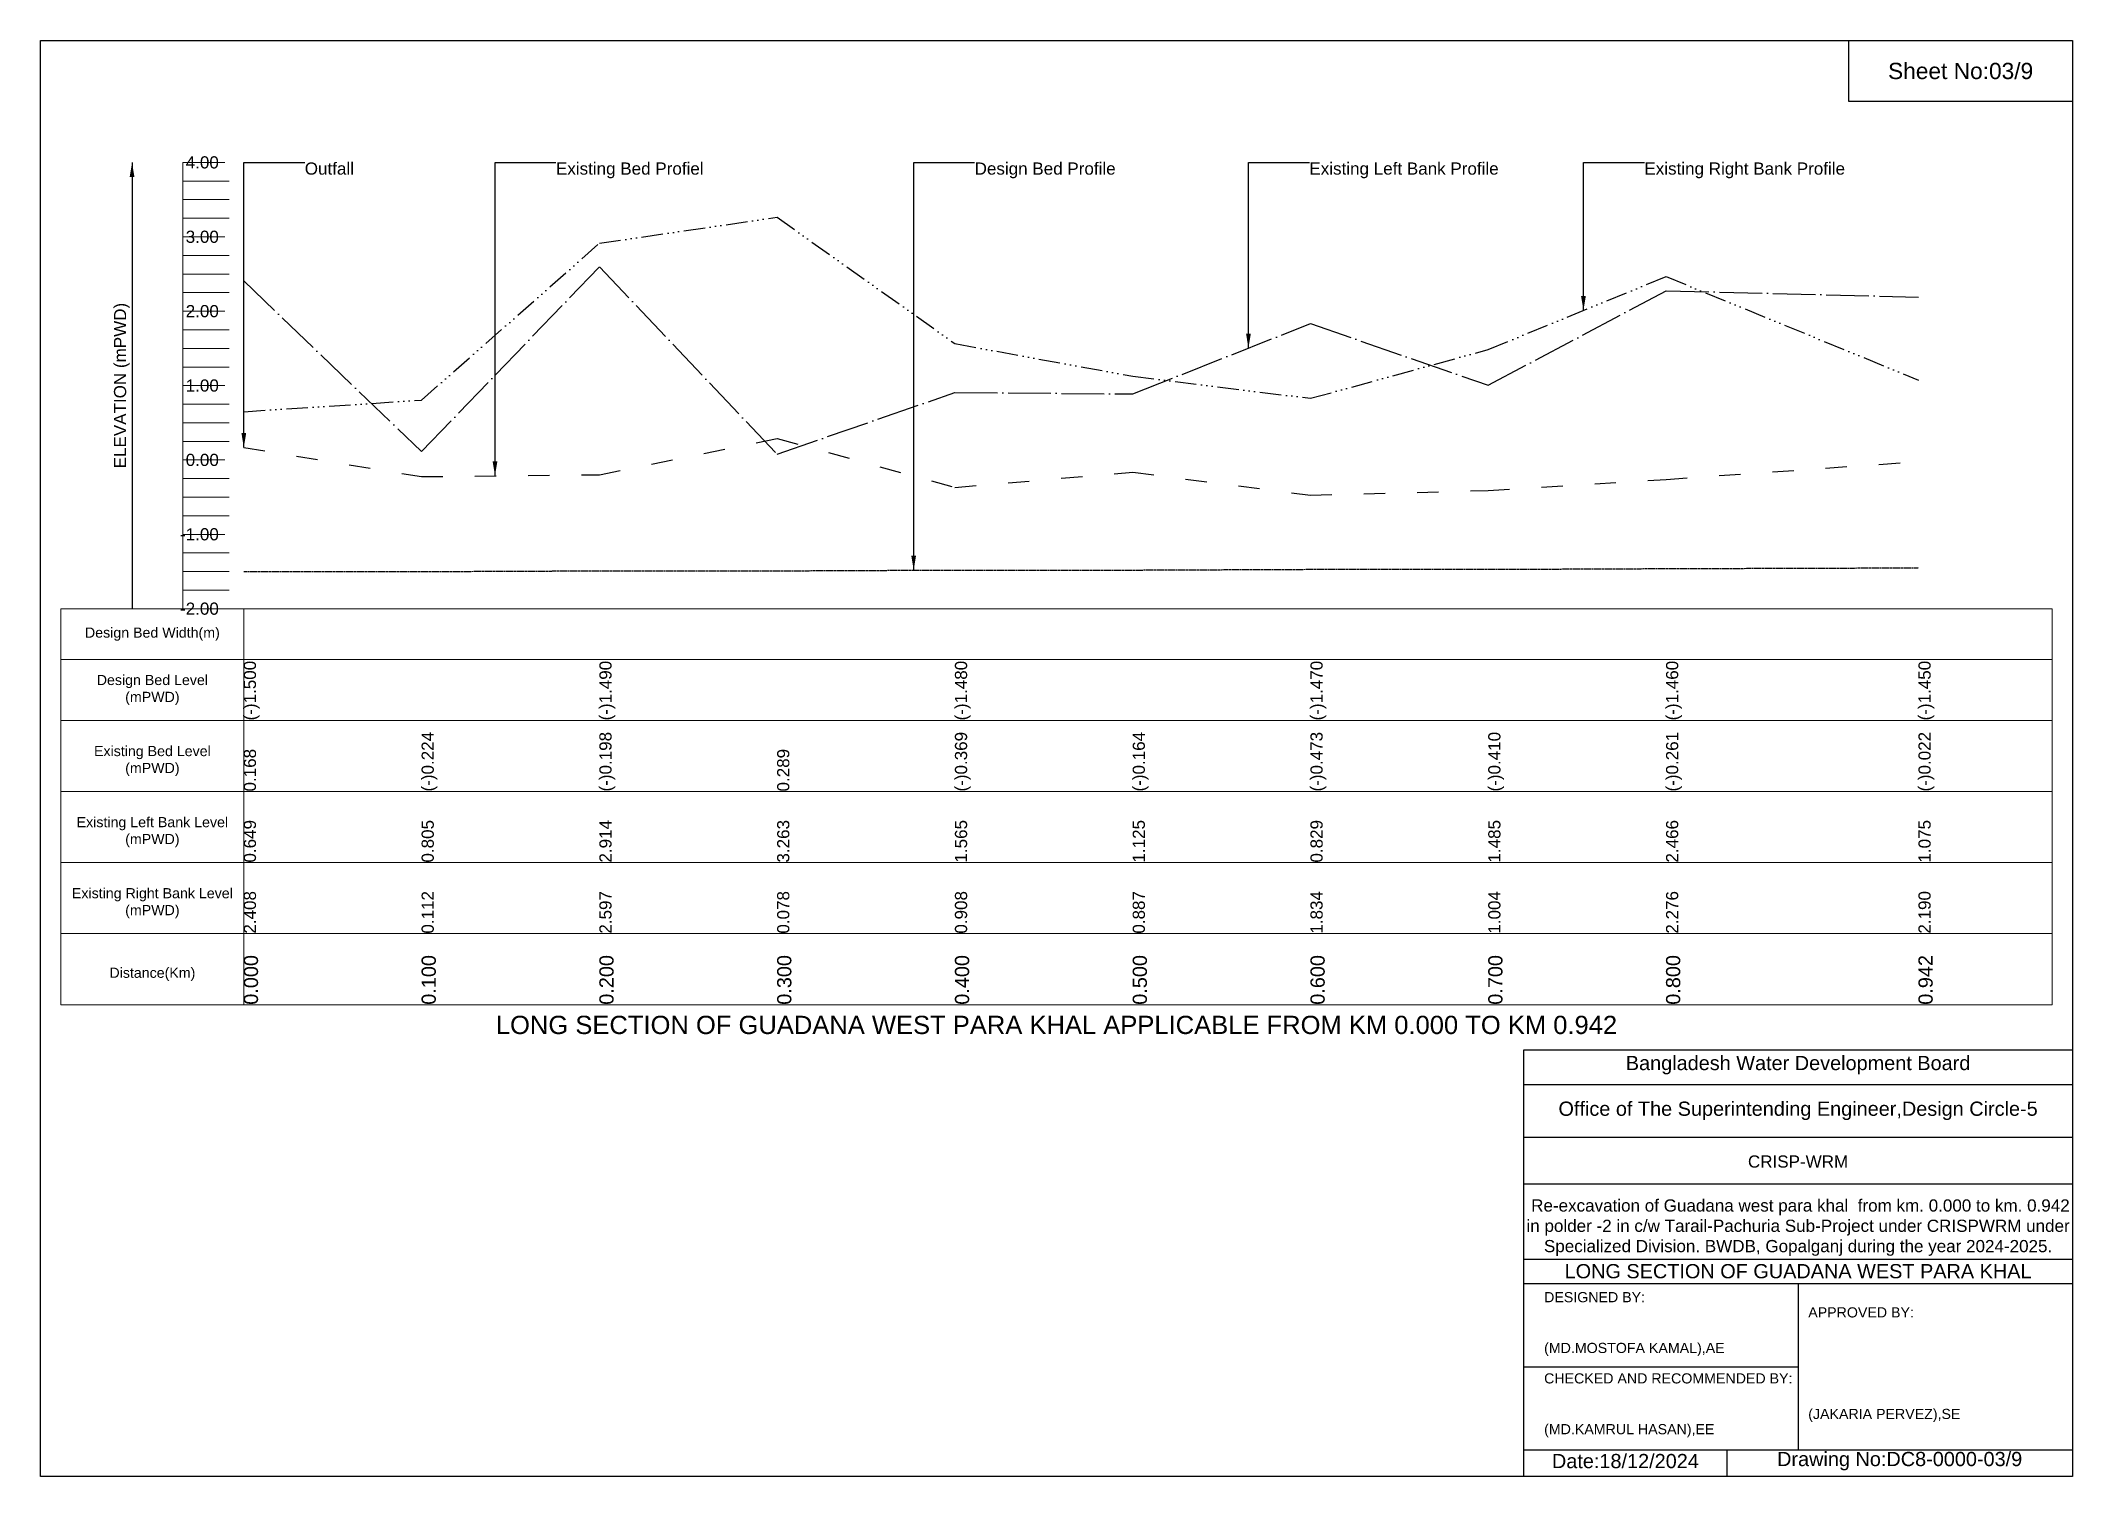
# Model space of a CAD drawing. Header units: inches. Extents: x 91000 to 188000, y -5656 to 0.
# Drawn here: x 120000 to 128000, y -5656 to 0 of the extents above; entities that cross this region are included whole.
import ezdxf

# ---------------------------------------------------------------- set-up
doc = ezdxf.new("R2010")
doc.units = ezdxf.units.IN
doc.header["$LTSCALE"] = 7
doc.header["$MEASUREMENT"] = 0
for name, pattern in [('ACAD_ISO03W100', [30, 12, -18]), ('ACAD_ISO04W100', [30, 24, -3, 0, -3]), ('ACAD_ISO14W100', [24, 12, -3, 0, -3, 0, -3, 0, -3]), ('CENTER', [2, 1.25, -0.25, 0.25, -0.25])]:
    doc.linetypes.add(name, pattern=pattern)
for name, color, linetype, lineweight in [('Design Bed Level Long Section', 7, 'CENTER', 25), ('Existing Bed Level for Long Section', 7, 'ACAD_ISO03W100', 25), ('Existing Left Bank of Long section', 7, 'ACAD_ISO04W100', 25), ('Existing Right Bank of Long Section', 7, 'ACAD_ISO14W100', 25), ('Long Section Border', 7, 'Continuous', 9), ('Long Section Labels', 7, 'Continuous', 9), ('Vscale for Long Section', 7, 'Continuous', 9)]:
    doc.layers.add(name, color=color, linetype=linetype, lineweight=lineweight)
doc.styles.get("Standard").update_dxf_attribs({"font": 'arial.ttf'})
doc.dimstyles.get("Standard").update_dxf_attribs({"dimtxt": 0.18, "dimasz": 0.18, "dimexe": 0.18, "dimexo": 0.0625, "dimgap": 0.09, "dimtad": 0, "dimtih": 1, "dimtoh": 1, "dimdec": 4, "dimzin": 0, "dimdsep": 46, "dimtxsty": 'Standard', "dimcen": 0.09, "dimadec": 0, "dimazin": 0, "dimtfac": 1, "dimtdec": 4, "dimtofl": 0, "dimtmove": 0, "dimatfit": 3, "dimfxl": 1, "dimtolj": 1, "dimtzin": 0, "dimarcsym": 0})

msp = doc.modelspace()

# ---------------------------------------------------------------- texts
at = {"attachment_point": 5}
for s, insert, char_height in [('Sheet No:03/9', (127560, -120), 64), ('Bangladesh Water Development Board', (126920, -4036), 56), ('Office of The Superintending Engineer,Design Circle-5', (126920, -4216), 56)]:
    msp.add_mtext(s, dxfattribs=dict(at, insert=insert, char_height=char_height))
for s, insert, char_height, width, attachment_point in [('CRISP-WRM', (126920, -4416), 48, 2240, 5), (' Re-excavation of Guadana west para khal  from km. 0.000 to km. 0.942 in polder -2 in c/w Tarail-Pachuria Sub-Project under CRISPWRM under Specialized Division. BWDB, Gopalganj during the year 2024-2025.', (126920, -4676), 48, 2160, 5), ('LONG SECTION OF GUADANA WEST PARA KHAL', (126920, -4848), 56, 2240, 5), ('DESIGNED BY:^J^J^J(MD.MOSTOFA KAMAL),AE', (125920, -5056), 40, 1120, 4), ('APPROVED BY:^J^J^J^J^J^J(JAKARIA PERVEZ),SE', (126960, -5216), 40, 1120, 4), ('CHECKED AND RECOMMENDED BY:^J^J^J(MD.KAMRUL HASAN),EE', (125920, -5376), 40, 1120, 4), ('Date:18/12/2024', (126240, -5596), 56, 1120, 5), ('Drawing No:DC8-0000-03/9', (127320, -5596), 56, 1760, 5)]:
    msp.add_mtext(s, dxfattribs=dict(insert=insert, char_height=char_height, width=width, attachment_point=attachment_point))
at = {"layer": 'Long Section Border', "attachment_point": 5}
for s, insert, char_height in [('Design Bed Width(m)', (120440, -2338), 40), ('Design Bed Level^J(mPWD)', (120440, -2558), 40), ('Existing Bed Level^J(mPWD)', (120440, -2838), 40), ('Existing Left Bank Level^J(mPWD)', (120440, -3118), 40), ('Existing Right Bank Level^J(mPWD)', (120440, -3398), 40), ('Distance(Km)', (120440, -3678), 40), ('LONG SECTION OF GUADANA WEST PARA KHAL APPLICABLE FROM KM 0.000 TO KM 0.942', (124000, -3878), 72)]:
    msp.add_mtext(s, dxfattribs=dict(at, insert=insert, char_height=char_height))
at = {"layer": 'Long Section Labels', "char_height": 48, "attachment_point": 1}
for s, insert in [('Outfall', (121040, -480)), ('Existing Bed Profiel', (122029.1, -480)), ('Design Bed Profile', (123677.6, -480)), ('Existing Left Bank Profile', (124995.7, -480)), ('Existing Right Bank Profile', (126314.9, -480))]:
    msp.add_mtext(s, dxfattribs=dict(at, insert=insert))
at = {"layer": 'Vscale for Long Section', "char_height": 48, "attachment_point": 6}
for s, insert in [('4.00', (120701.7, -480)), ('3.00', (120701.7, -773)), ('2.00', (120701.7, -1066)), ('1.00', (120701.7, -1359)), ('0.00', (120701.7, -1652)), ('-1.00', (120701.7, -1945)), ('-2.00', (120701.7, -2238))]:
    msp.add_mtext(s, dxfattribs=dict(at, insert=insert))
at = {"layer": 'Vscale for Long Section', "rotation": 90}
for s, insert, char_height, attachment_point in [('ELEVATION (mPWD)', (120320, -1359), 48, 5), ('(-)1.500', (120800, -2678), 48, 1), ('(-)1.500', (120800, -2678), 48, 1), ('(-)1.490', (122200, -2678), 48, 1), ('(-)1.490', (122200, -2678), 48, 1), ('(-)1.480', (123600, -2678), 48, 1), ('(-)1.480', (123600, -2678), 48, 1), ('(-)1.470', (125000, -2678), 48, 1), ('(-)1.470', (125000, -2678), 48, 1), ('(-)1.460', (126400, -2678), 48, 1), ('(-)1.450', (127394, -2678), 48, 1), ('0.168', (120800, -2958), 48, 1), ('(-)0.224', (121500, -2958), 48, 1), ('(-)0.198', (122200, -2958), 48, 1), ('0.289', (122900, -2958), 48, 1), ('(-)0.369', (123600, -2958), 48, 1), ('(-)0.164', (124300, -2958), 48, 1), ('(-)0.473', (125000, -2958), 48, 1), ('(-)0.410', (125700, -2958), 48, 1), ('(-)0.261', (126400, -2958), 48, 1), ('(-)0.022', (127394, -2958), 48, 1), ('0.649', (120800, -3238), 48, 1), ('0.805', (121500, -3238), 48, 1), ('2.914', (122200, -3238), 48, 1), ('3.263', (122900, -3238), 48, 1), ('1.565', (123600, -3238), 48, 1), ('1.125', (124300, -3238), 48, 1), ('0.829', (125000, -3238), 48, 1), ('1.485', (125700, -3238), 48, 1), ('2.466', (126400, -3238), 48, 1), ('1.075', (127394, -3238), 48, 1), ('2.408', (120800, -3518), 48, 1), ('0.112', (121500, -3518), 48, 1), ('2.597', (122200, -3518), 48, 1), ('0.078', (122900, -3518), 48, 1), ('0.908', (123600, -3518), 48, 1), ('0.887', (124300, -3518), 48, 1), ('1.834', (125000, -3518), 48, 1), ('1.004', (125700, -3518), 48, 1), ('2.276', (126400, -3518), 48, 1), ('2.190', (127394, -3518), 48, 1), ('0.000', (120800, -3798), 56, 1), ('0.100', (121500, -3798), 56, 1), ('0.200', (122200, -3798), 56, 1), ('0.300', (122900, -3798), 56, 1), ('0.400', (123600, -3798), 56, 1), ('0.500', (124300, -3798), 56, 1), ('0.600', (125000, -3798), 56, 1), ('0.700', (125700, -3798), 56, 1), ('0.800', (126400, -3798), 56, 1), ('0.942', (127394, -3798), 56, 1)]:
    msp.add_mtext(s, dxfattribs=dict(at, insert=insert, char_height=char_height, attachment_point=attachment_point))

# ---------------------------------------------------------------- linework, layer by layer
for points in [[(120000, 0), (128000, 0), (128000, -5656), (120000, -5656)], [(127120, 0), (128000, 0), (128000, -240), (127120, -240)]]:
    msp.add_lwpolyline(points, close=True)
for points in [[(125840, -5656), (125840, -3976), (128000, -3976)], [(125840, -4112), (128000, -4112)], [(125840, -4320), (128000, -4320)], [(125840, -4504), (128000, -4504)], [(125840, -4800), (128000, -4800)], [(125840, -4896), (128000, -4896)], [(126920, -4896), (126920, -5552)], [(125840, -5224), (126920, -5224)], [(125840, -5552), (128000, -5552)], [(126640, -5552), (126640, -5656)]]:
    msp.add_lwpolyline(points)
at = {"layer": 'Design Bed Level Long Section'}
msp.add_lwpolyline([(120800, -2091.5), (121500, -2091.5), (122200, -2088.6), (122900, -2088.6), (123600, -2085.6), (124300, -2085.6), (125000, -2082.7), (125700, -2082.7), (126400, -2079.8), (127394, -2076.8)], dxfattribs=at)
at = {"layer": 'Existing Bed Level for Long Section'}
msp.add_lwpolyline([(120800, -1602.8), (121500, -1717.6), (122200, -1710), (122900, -1567.3), (123600, -1760.1), (124300, -1700.1), (125000, -1790.6), (125700, -1772.1), (126400, -1728.5), (127394, -1658.4)], dxfattribs=at)
at = {"layer": 'Existing Left Bank of Long section'}
msp.add_lwpolyline([(120800, -946.5), (121500, -1619.2), (122200, -891.1), (122900, -1629.1), (123600, -1386), (124300, -1392.1), (125000, -1114.6), (125700, -1357.8), (126400, -985.1), (127394, -1010.3)], dxfattribs=at)
at = {"layer": 'Existing Right Bank of Long Section'}
msp.add_lwpolyline([(120800, -1461.8), (121500, -1416.1), (122200, -798.2), (122900, -695.9), (123600, -1193.5), (124300, -1322.4), (125000, -1409.1), (125700, -1216.9), (126400, -929.5), (127394, -1337)], dxfattribs=at)
at = {"layer": 'Long Section Border'}
msp.add_lwpolyline([(120080, -2238), (127920, -2238), (127920, -3798), (120080, -3798)], close=True, dxfattribs=at)
for points in [[(120800, -2238), (120800, -3798)], [(120080, -2438), (127920, -2438)], [(120080, -2678), (127920, -2678)], [(120080, -2958), (127920, -2958)], [(120080, -3238), (127920, -3238)], [(120080, -3518), (127920, -3518)]]:
    msp.add_lwpolyline(points, dxfattribs=at)
at = {"layer": 'Vscale for Long Section'}
for points in [[(120560, -2238), (120560, -1945), (120560, -1652), (120560, -1359), (120560, -1066), (120560, -773), (120560, -480)], [(120560, -480), (120725.7, -480)], [(120560, -553.2), (120741.7, -553.2)], [(120560, -626.5), (120741.7, -626.5)], [(120560, -699.8), (120741.7, -699.8)], [(120560, -773), (120725.7, -773)], [(120560, -846.2), (120741.7, -846.2)], [(120560, -919.5), (120741.7, -919.5)], [(120560, -992.8), (120741.7, -992.8)], [(120560, -1066), (120725.7, -1066)], [(120560, -1139.2), (120741.7, -1139.2)], [(120560, -1212.5), (120741.7, -1212.5)], [(120560, -1285.8), (120741.7, -1285.8)], [(120560, -1359), (120725.7, -1359)], [(120560, -1432.2), (120741.7, -1432.2)], [(120560, -1505.5), (120741.7, -1505.5)], [(120560, -1578.8), (120741.7, -1578.8)], [(120560, -1652), (120725.7, -1652)], [(120560, -1725.2), (120741.7, -1725.2)], [(120560, -1798.5), (120741.7, -1798.5)], [(120560, -1871.8), (120741.7, -1871.8)], [(120560, -1945), (120725.7, -1945)], [(120560, -2018.2), (120741.7, -2018.2)], [(120560, -2091.5), (120741.7, -2091.5)], [(120560, -2164.8), (120741.7, -2164.8)], [(120560, -2238), (120725.7, -2238)]]:
    msp.add_lwpolyline(points, dxfattribs=at)

msp.set_redraw_order([(e.dxf.handle, doc.entitydb.next_handle()) for e in msp.query("TEXT MTEXT ATTDEF DIMENSION ARC_DIMENSION")])  # texts and dimensions are drawn at this point

# ---------------------------------------------------------------- leaders
at = {"layer": 'Long Section Labels', "annotation_type": 0, "has_hookline": 1, "hookline_direction": 0}
for points, text_width in [([(120800, -1602.8), (120800, -480), (121039.9, -480)], 185.8), ([(121789.1, -1714.5), (121789.1, -480), (122029, -480)], 571.4), ([(123437.6, -2086.3), (123437.6, -480), (123677.5, -480)], 547.4), ([(124755.7, -1211.5), (124755.7, -480), (124995.6, -480)], 737.4), ([(126074.9, -1063), (126074.9, -480), (126314.8, -480)], 782)]:
    msp.add_leader(points, dimstyle='Standard', override={"dimasz": 57.6}, dxfattribs=dict(at, text_width=text_width))
at = {"layer": 'Vscale for Long Section'}
msp.add_leader([(120360, -480), (120360, -2238)], dimstyle='Standard', override={"dimasz": 57.6}, dxfattribs=at)

doc.saveas('drawing.dxf')
